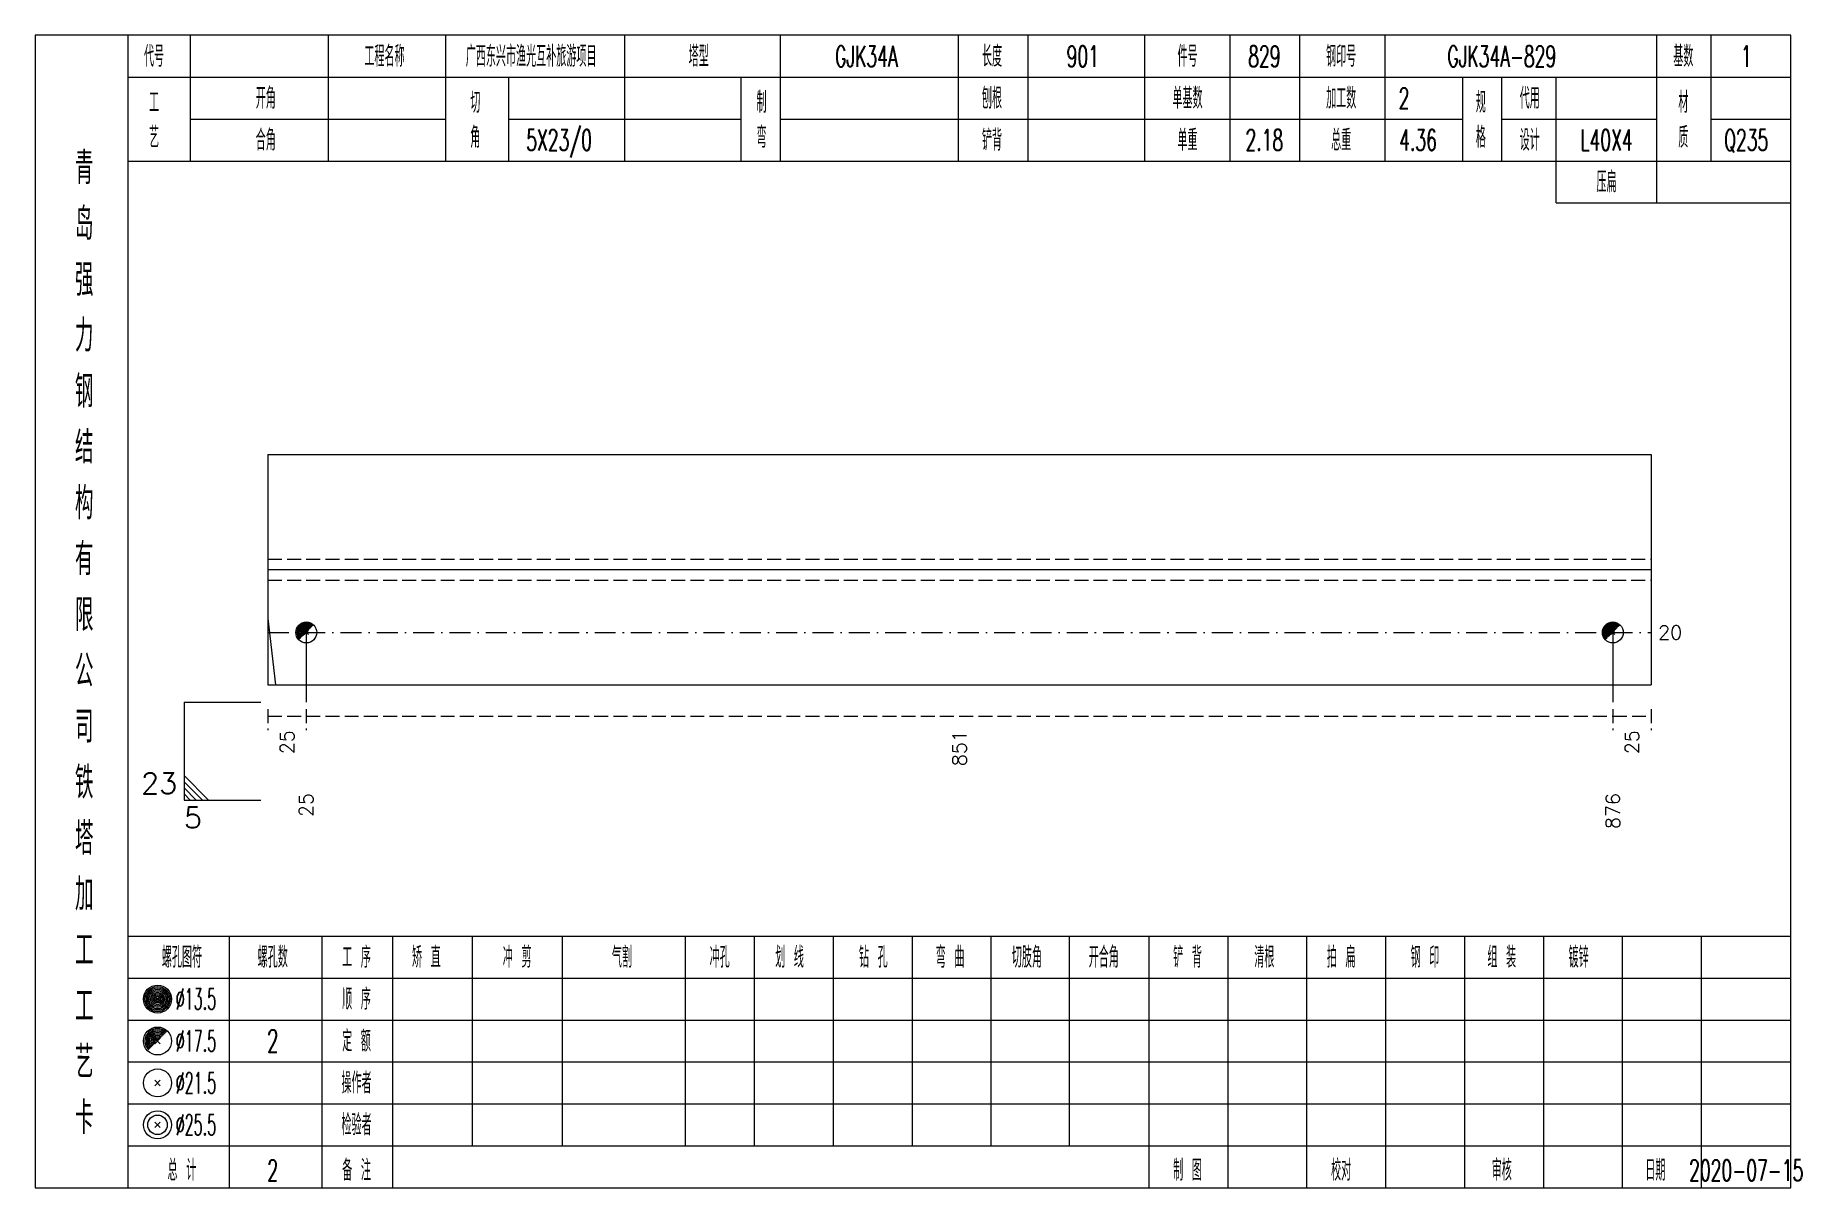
# Model space of a CAD drawing. Extents: x 0 to 2606, y -377 to 6479.
# Drawn here: x 0 to 252.9, y 2625 to 2790 of the extents above; entities that cross this region are included whole.
import ezdxf
from ezdxf.enums import TextEntityAlignment as Align

# ---------------------------------------------------------------- set-up
doc = ezdxf.new("R2010")
doc.units = 0
doc.header["$MEASUREMENT"] = 0
doc.linetypes.add('一点画线', pattern=[5.2, 3, -1, 0.2, -1])
doc.linetypes.add('虚线', pattern=[2.75, 2, -0.75])
doc.layers.get('0').update_dxf_attribs({"linetype": 'CONTINUOUS', "lineweight": 25})
doc.layers.add('1', color=7, linetype='CONTINUOUS', lineweight=25)
doc.layers.add('4', color=7, linetype='CONTINUOUS', lineweight=25)
doc.styles.get("Standard").update_dxf_attribs({"font": 'simplex.shx', "width": 0.7, "height": 3, "bigfont": 'gbhzfs.shx'})

msp = doc.modelspace()

# ---------------------------------------------------------------- texts
at = {"color": 7, "linetype": 'Continuous', "lineweight": 13}
msp.add_text('20', height=2, dxfattribs=at).set_placement((232.4, 2704.5), align=Align.MIDDLE_LEFT)
at = {"color": 8, "linetype": 'Continuous', "lineweight": 9}
for s, p in [('25', (36.05, 2690.5)), ('851', (132.35, 2690.5)), ('25', (228.65, 2690.5))]:
    msp.add_text(s, height=2, rotation=90, dxfattribs=at).set_placement(p, align=Align.MIDDLE_RIGHT)
at = {"color": 7, "linetype": 'Continuous', "lineweight": 13}
msp.add_text('23', height=3, dxfattribs=at).set_placement((20.3, 2680.5), align=Align.BOTTOM_RIGHT)
msp.add_text('5', height=3, dxfattribs=at).set_placement((21.3, 2679.5), align=Align.TOP_LEFT)
at = {"layer": '1', "color": 7, "linetype": 'Continuous', "lineweight": 13}
for s, p in [('25', (38.8, 2681.5)), ('876', (225.9, 2681.5))]:
    msp.add_text(s, height=2, rotation=90, dxfattribs=at).set_placement(p, align=Align.MIDDLE_RIGHT)
at = {"layer": '4', "color": 1, "linetype": 'Continuous', "lineweight": 13}
for s, height, width, p in [('代号', 3, 0.6, (17, 2787)), ('工程名称', 3, 0.6, (50, 2787)), ('广西东兴市渔光互补旅游项目', 3, 0.6, (71, 2787)), ('塔型', 3, 0.6, (95, 2787)), ('GJK34A', 3, 0.6, (119, 2787)), ('长度', 3, 0.6, (137, 2787)), ('901', 3, 0.6, (150, 2787)), ('件号', 3, 0.6, (165, 2787)), ('829', 3, 0.6, (176, 2787)), ('钢印号', 3, 0.6, (187, 2787)), ('GJK34A-829', 3, 0.6, (210, 2787)), ('基数', 3, 0.6, (236, 2787)), ('1', 3, 0.6, (245, 2787)), ('开角', 3, 0.6, (33, 2781)), ('刨根', 3, 0.6, (137, 2781)), ('单基数', 3, 0.6, (165, 2781)), ('加工数', 3, 0.6, (187, 2781)), ('2', 3, 0.6, (196, 2781)), ('代用', 3, 0.6, (214, 2781)), ('工', 3, 0.6, (17, 2780.4)), ('切', 3, 0.6, (63, 2780.4)), ('制', 3, 0.6, (104, 2780.4)), ('规', 3, 0.6, (207, 2780.4)), ('材', 3, 0.6, (236, 2780.4)), ('艺', 3, 0.6, (17, 2775.4)), ('合角', 3, 0.6, (33, 2775)), ('角', 3, 0.6, (63, 2775.4)), ('5X23/0', 3, 0.6, (75, 2775)), ('弯', 3, 0.6, (104, 2775.4)), ('铲背', 3, 0.6, (137, 2775)), ('单重', 3, 0.6, (165, 2775)), ('2.18', 3, 0.6, (176, 2775)), ('总重', 3, 0.6, (187, 2775)), ('4.36', 3, 0.6, (198, 2775)), ('格', 3, 0.6, (207, 2775.4)), ('设计', 3, 0.6, (214, 2775)), ('L40X4', 3, 0.6, (225, 2775)), ('质', 3, 0.6, (236, 2775.4)), ('Q235', 3, 0.6, (245, 2775)), ('青', 4.6, 0.8, (7, 2771)), ('压扁', 3, 0.6, (225, 2769)), ('岛', 4.6, 0.8, (7, 2763)), ('强', 4.6, 0.8, (7, 2755)), ('力', 4.6, 0.8, (7, 2747)), ('钢', 4.6, 0.8, (7, 2739)), ('结', 4.6, 0.8, (7, 2731)), ('构', 4.6, 0.8, (7, 2723)), ('有', 4.6, 0.8, (7, 2715)), ('限', 4.6, 0.8, (7, 2707)), ('公', 4.6, 0.8, (7, 2699)), ('司', 4.6, 0.8, (7, 2691)), ('铁', 4.6, 0.8, (7, 2683)), ('塔', 4.6, 0.8, (7, 2675)), ('加', 4.6, 0.8, (7, 2667)), ('工', 4.6, 0.8, (7, 2659)), ('螺孔图符', 3, 0.6, (21, 2658)), ('螺孔数', 3, 0.6, (34, 2658)), ('工 序', 3, 0.6, (46, 2658)), ('矫 直', 3, 0.6, (56, 2658)), ('冲 剪', 3, 0.6, (69, 2658)), ('气割', 3, 0.6, (84, 2658)), ('冲孔', 3, 0.6, (98, 2658)), ('划 线', 3, 0.6, (108, 2658)), ('钻 孔', 3, 0.6, (120, 2658)), ('弯 曲', 3, 0.6, (131, 2658)), ('切肢角', 3, 0.6, (142, 2658)), ('开合角', 3, 0.6, (153, 2658)), ('铲 背', 3, 0.6, (165, 2658)), ('清根', 3, 0.6, (176, 2658)), ('拍 扁', 3, 0.6, (187, 2658)), ('钢 印', 3, 0.6, (199, 2658)), ('组 装', 3, 0.6, (210, 2658)), ('镀锌', 3, 0.6, (221, 2658)), ('%%C13.5', 3, 0.5, (23, 2652)), ('顺 序', 3, 0.6, (46, 2652)), ('工', 4.6, 0.8, (7, 2651)), ('%%C17.5', 3, 0.5, (23, 2646)), ('2', 3.2, 0.6, (34, 2646)), ('定 额', 3, 0.6, (46, 2646)), ('艺', 4.6, 0.8, (7, 2643)), ('%%C21.5', 3, 0.5, (23, 2640)), ('操作者', 3, 0.6, (46, 2640)), ('卡', 4.6, 0.8, (7, 2635)), ('检验者', 3, 0.6, (46, 2634)), ('%%C25.5', 3, 0.5, (23, 2634)), ('总 计', 3, 0.6, (21, 2627.5)), ('2', 3, 0.6, (34, 2627.5)), ('备 注', 3, 0.6, (46, 2627.5)), ('制 图', 3, 0.6, (165, 2627.5)), ('校对', 3, 0.6, (187, 2627.5)), ('审核', 3, 0.6, (210, 2627.5)), ('日期', 3, 0.6, (232, 2627.5)), ('2020-07-15', 3, 0.6, (245, 2627.5))]:
    msp.add_text(s, height=height, dxfattribs=dict(at, width=width)).set_placement(p, align=Align.MIDDLE_CENTER)

# ---------------------------------------------------------------- linework, layer by layer
at = {"color": 7, "linetype": 'Continuous', "lineweight": 18}
for p, q in [((33.3, 2730), (33.3, 2697)), ((33.3, 2730), (231.4, 2730)), ((231.4, 2730), (231.4, 2697)), ((33.3, 2713.5), (231.4, 2713.5))]:
    msp.add_line(p, q, dxfattribs=at)
at = {"color": 1, "linetype": '虚线', "lineweight": 18}
for p, q in [((33.3, 2715), (231.4, 2715)), ((33.3, 2712), (231.4, 2712))]:
    msp.add_line(p, q, dxfattribs=at)
at = {"color": 7, "linetype": 'Continuous', "lineweight": 13}
for p, q in [((33.3, 2706.49), (34.4, 2697)), ((38.8, 2704.5), (38.8, 2694.5)), ((225.9, 2704.5), (225.9, 2694.5)), ((21.3, 2694.5), (32.3, 2694.5)), ((21.3, 2694.5), (21.3, 2680.5)), ((24.8, 2680.5), (21.3, 2684)), ((23.93, 2680.5), (21.3, 2683.12)), ((23.05, 2680.5), (21.3, 2682.25)), ((22.18, 2680.5), (21.3, 2681.38)), ((21.3, 2680.5), (32.3, 2680.5))]:
    msp.add_line(p, q, dxfattribs=at)
at = {"color": 3, "linetype": '一点画线', "lineweight": 13}
msp.add_line((33.3, 2704.5), (231.4, 2704.5), dxfattribs=at)
at = {"color": 8, "linetype": '虚线', "lineweight": 9}
for p, q in [((33.3, 2693.5), (33.3, 2690.5)), ((33.3, 2692.5), (38.8, 2692.5)), ((38.8, 2693.5), (38.8, 2690.5)), ((38.8, 2693.5), (38.8, 2690.5)), ((38.8, 2692.5), (225.9, 2692.5)), ((225.9, 2693.5), (225.9, 2690.5)), ((225.9, 2693.5), (225.9, 2690.5)), ((225.9, 2692.5), (231.4, 2692.5)), ((231.4, 2693.5), (231.4, 2690.5))]:
    msp.add_line(p, q, dxfattribs=at)
at = {"layer": '1', "color": 7, "linetype": 'Continuous', "lineweight": 0}
for p, q in [((38.5, 2704.2), (39.1, 2704.8)), ((38.5, 2704.8), (39.1, 2704.2)), ((225.6, 2704.2), (226.2, 2704.8)), ((225.6, 2704.8), (226.2, 2704.2))]:
    msp.add_line(p, q, dxfattribs=at)
at = {"layer": '1', "color": 7, "linetype": 'Continuous', "lineweight": 18}
msp.add_line((33.3, 2697), (231.4, 2697), dxfattribs=at)
at = {"layer": '1', "color": 7, "linetype": 'Continuous', "lineweight": 13}
for centre in [(38.8, 2704.5), (225.9, 2704.5)]:
    msp.add_circle(centre, 1.5, dxfattribs=at)
for centre, radius in [((38.8, 2704.5), 1.35), ((38.8, 2704.5), 1.2), ((38.8, 2704.5), 1.05), ((38.8, 2704.5), 0.9), ((38.8, 2704.5), 0.75), ((38.8, 2704.5), 0.6), ((38.8, 2704.5), 0.45), ((38.8, 2704.5), 0.3), ((38.8, 2704.5), 0.15), ((225.9, 2704.5), 1.35), ((225.9, 2704.5), 1.2), ((225.9, 2704.5), 1.05), ((225.9, 2704.5), 0.9), ((225.9, 2704.5), 0.75), ((225.9, 2704.5), 0.6), ((225.9, 2704.5), 0.45), ((225.9, 2704.5), 0.3), ((225.9, 2704.5), 0.15)]:
    msp.add_arc(centre, radius, 45, 225, dxfattribs=at)
at = {"layer": '4', "color": 1, "linetype": 'Continuous', "lineweight": 18}
for p, q in [((13.3, 2625), (13.3, 2790)), ((22.2, 2772), (22.2, 2790)), ((42, 2772), (42, 2790)), ((58.8, 2772), (58.8, 2790)), ((84.4, 2772), (84.4, 2790)), ((106.7, 2772), (106.7, 2790)), ((132.2, 2772), (132.2, 2790)), ((142.2, 2772), (142.2, 2790)), ((158.9, 2772), (158.9, 2790)), ((171.1, 2772), (171.1, 2790)), ((181.1, 2772), (181.1, 2790)), ((193.3, 2772), (193.3, 2790)), ((232.2, 2766), (232.2, 2790)), ((240, 2772), (240, 2790)), ((13.3, 2784), (251.4, 2784)), ((67.8, 2772), (67.8, 2784)), ((101.1, 2772), (101.1, 2784)), ((204.4, 2772), (204.4, 2784)), ((210, 2772), (210, 2784)), ((217.8, 2766), (217.8, 2784)), ((22.2, 2778), (58.8, 2778)), ((67.8, 2778), (101.1, 2778)), ((106.7, 2778), (204.4, 2778)), ((210, 2778), (232.2, 2778)), ((240, 2778), (251.4, 2778)), ((13.3, 2772), (251.4, 2772)), ((217.8, 2766), (251.4, 2766)), ((13.3, 2661), (251.4, 2661)), ((27.8, 2625), (27.8, 2661)), ((41.1, 2625), (41.1, 2661)), ((51.2, 2625), (51.2, 2661)), ((62.6, 2631), (62.6, 2661)), ((75.5, 2631), (75.5, 2661)), ((93.1, 2631), (93.1, 2661)), ((103, 2631), (103, 2661)), ((114.3, 2631), (114.3, 2661)), ((125.6, 2631), (125.6, 2661)), ((136.9, 2631), (136.9, 2661)), ((148.1, 2631), (148.1, 2661)), ((159.5, 2631), (159.5, 2661)), ((170.8, 2631), (170.8, 2661)), ((182.1, 2631), (182.1, 2661)), ((193.4, 2631), (193.4, 2661)), ((204.7, 2631), (204.7, 2661)), ((216, 2631), (216, 2661)), ((227.3, 2631), (227.3, 2661)), ((238.6, 2631), (238.6, 2661)), ((13.3, 2655), (251.4, 2655)), ((13.3, 2649), (251.4, 2649)), ((13.3, 2643), (251.4, 2643)), ((13.3, 2637), (251.4, 2637)), ((13.3, 2631), (251.4, 2631)), ((159.5, 2625), (159.5, 2631)), ((170.8, 2625), (170.8, 2631)), ((182.1, 2625), (182.1, 2631)), ((193.4, 2625), (193.4, 2631)), ((204.7, 2625), (204.7, 2631)), ((216, 2625), (216, 2631)), ((227.3, 2625), (227.3, 2631)), ((238.6, 2625), (238.6, 2631))]:
    msp.add_line(p, q, dxfattribs=at)
at = {"layer": '4', "color": 7, "linetype": 'Continuous', "lineweight": 13}
for p, q in [((17.3, 2651.8), (17.7, 2652.2)), ((17.7, 2651.8), (17.3, 2652.2)), ((17.1, 2639.6), (17.9, 2640.4)), ((17.9, 2639.6), (17.1, 2640.4)), ((17.1, 2633.6), (17.9, 2634.4)), ((17.9, 2633.6), (17.1, 2634.4))]:
    msp.add_line(p, q, dxfattribs=at)
at = {"layer": '4', "color": 7, "linetype": 'Continuous', "lineweight": 0}
for p, q in [((17.1, 2645.6), (17.9, 2646.4)), ((17.1, 2646.4), (17.9, 2645.6))]:
    msp.add_line(p, q, dxfattribs=at)
at = {"layer": '4', "color": 1, "linetype": 'Continuous', "lineweight": 18}
msp.add_lwpolyline([(0, 2790), (0, 2625), (251.4, 2625), (251.4, 2790)], close=True, dxfattribs=at)
at = {"layer": '4', "color": 7, "linetype": 'Continuous', "lineweight": 13}
for centre, radius in [((17.5, 2652), 2), ((17.5, 2652), 1.8), ((17.5, 2652), 1.6), ((17.5, 2652), 1.4), ((17.5, 2652), 1.2), ((17.5, 2652), 1), ((17.5, 2652), 0.8), ((17.5, 2652), 0.6), ((17.5, 2652), 0.4), ((17.5, 2652), 0.2), ((17.5, 2646), 2), ((17.5, 2640), 2), ((17.5, 2634), 2), ((17.5, 2634), 1.4)]:
    msp.add_circle(centre, radius, dxfattribs=at)
for radius in [1.8, 1.6, 1.4, 1.2, 1, 0.8, 0.6, 0.4, 0.2]:
    msp.add_arc((17.5, 2646), radius, 45, 225, dxfattribs=at)

msp.set_redraw_order([(e.dxf.handle, doc.entitydb.next_handle()) for e in msp.query("TEXT MTEXT ATTDEF DIMENSION ARC_DIMENSION")])  # texts and dimensions are drawn at this point

doc.saveas('drawing.dxf')
